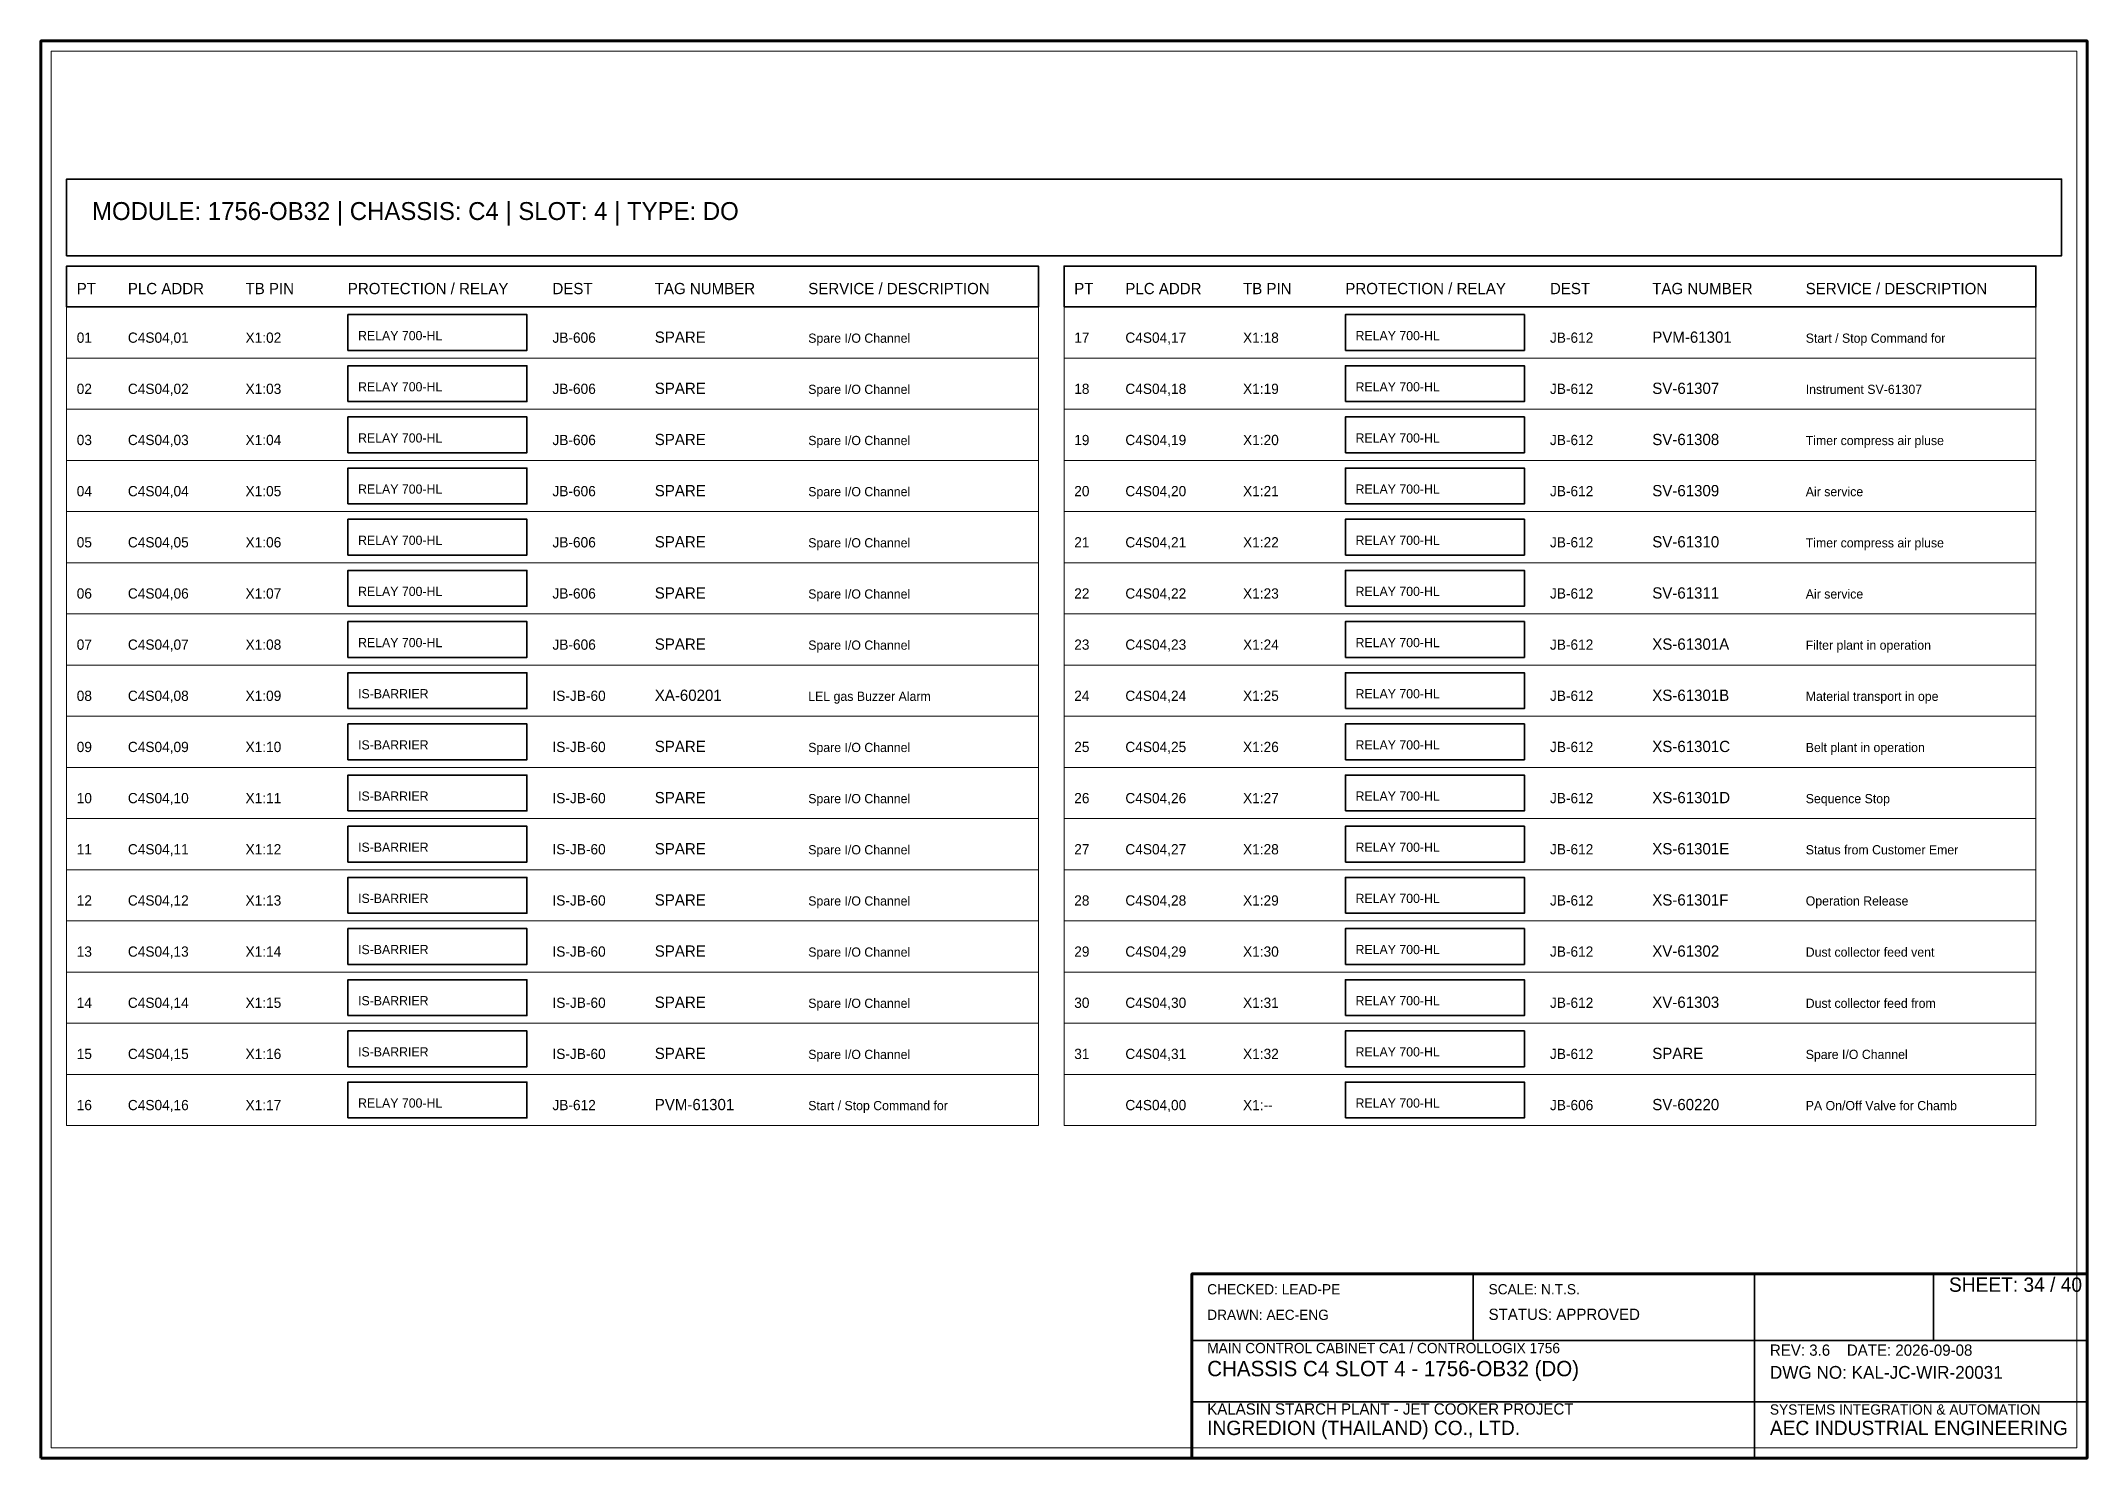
# Model space of a CAD drawing. Header units: millimetres. Extents: x 0 to 2200, y -2240 to 277.
# Drawn here: x 1350 to 1750, y -1920 to -1643 of the extents above; entities that cross this region are included whole.
import ezdxf

# ---------------------------------------------------------------- set-up
doc = ezdxf.new("R2010")
doc.units = ezdxf.units.MM
for name, color, linetype, lineweight in [('0_BORDER', 7, 'Continuous', 70), ('0_TITLE_BLOCK', 4, 'Continuous', 35), ('IE-CABLE', 6, 'Continuous', 25), ('IE-EQUIP', 2, 'Continuous', 35), ('IS_BARRIERS', 140, 'Continuous', 35), ('NOTATIONS', 8, 'Continuous', 18), ('RELAYS', 30, 'Continuous', 35), ('TER', 3, 'Continuous', 35), ('TEXTS', 7, 'Continuous', 25)]:
    doc.layers.add(name, color=color, linetype=linetype, lineweight=lineweight)

msp = doc.modelspace()

# ---------------------------------------------------------------- texts
at = {"layer": '0_TITLE_BLOCK'}
for s, height, p in [('MODULE: 1756-OB32 | CHASSIS: C4 | SLOT: 4 | TYPE: DO', 3.5, (1360, -1678)), ('PT', 2.2, (1357, -1692.5)), ('PLC ADDR', 2.2, (1367, -1692.5)), ('TB PIN', 2.2, (1390, -1692.5)), ('PROTECTION / RELAY', 2.2, (1410, -1692.5)), ('DEST', 2.2, (1450, -1692.5)), ('TAG NUMBER', 2.2, (1470, -1692.5)), ('SERVICE / DESCRIPTION', 2.2, (1500, -1692.5)), ('PT', 2.2, (1552, -1692.5)), ('PLC ADDR', 2.2, (1562, -1692.5)), ('TB PIN', 2.2, (1585, -1692.5)), ('PROTECTION / RELAY', 2.2, (1605, -1692.5)), ('DEST', 2.2, (1645, -1692.5)), ('TAG NUMBER', 2.2, (1665, -1692.5)), ('SERVICE / DESCRIPTION', 2.2, (1695, -1692.5)), ('SHEET: 34 / 40', 2.8, (1723, -1887.5)), ('STATUS: APPROVED', 2.2, (1633, -1893)), ('CHASSIS C4 SLOT 4 - 1756-OB32 (DO)', 3, (1578, -1904)), ('INGREDION (THAILAND) CO., LTD.', 2.8, (1578, -1915.5)), ('AEC INDUSTRIAL ENGINEERING', 2.8, (1688, -1915.5))]:
    msp.add_text(s, height=height, dxfattribs=at).set_placement(p)
at = {"layer": 'IE-CABLE'}
for s, p in [('JB-606', (1450, -1702)), ('JB-612', (1645, -1702)), ('JB-606', (1450, -1712)), ('JB-612', (1645, -1712)), ('JB-606', (1450, -1722)), ('JB-612', (1645, -1722)), ('JB-606', (1450, -1732)), ('JB-612', (1645, -1732)), ('JB-606', (1450, -1742)), ('JB-612', (1645, -1742)), ('JB-606', (1450, -1752)), ('JB-612', (1645, -1752)), ('JB-606', (1450, -1762)), ('JB-612', (1645, -1762)), ('IS-JB-60', (1450, -1772)), ('JB-612', (1645, -1772)), ('IS-JB-60', (1450, -1782)), ('JB-612', (1645, -1782)), ('IS-JB-60', (1450, -1792)), ('JB-612', (1645, -1792)), ('IS-JB-60', (1450, -1802)), ('JB-612', (1645, -1802)), ('IS-JB-60', (1450, -1812)), ('JB-612', (1645, -1812)), ('IS-JB-60', (1450, -1822)), ('JB-612', (1645, -1822)), ('IS-JB-60', (1450, -1832)), ('JB-612', (1645, -1832)), ('IS-JB-60', (1450, -1842)), ('JB-612', (1645, -1842)), ('JB-612', (1450, -1852)), ('JB-606', (1645, -1852))]:
    msp.add_text(s, height=2, dxfattribs=at).set_placement(p)
at = {"layer": 'IS_BARRIERS'}
for p in [(1412, -1771.5), (1412, -1781.5), (1412, -1791.5), (1412, -1801.5), (1412, -1811.5), (1412, -1821.5), (1412, -1831.5), (1412, -1841.5)]:
    msp.add_text('IS-BARRIER', height=1.8, dxfattribs=at).set_placement(p)
at = {"layer": 'RELAYS'}
for p in [(1412, -1701.5), (1607, -1701.5), (1412, -1711.5), (1607, -1711.5), (1412, -1721.5), (1607, -1721.5), (1412, -1731.5), (1607, -1731.5), (1412, -1741.5), (1607, -1741.5), (1412, -1751.5), (1607, -1751.5), (1412, -1761.5), (1607, -1761.5), (1607, -1771.5), (1607, -1781.5), (1607, -1791.5), (1607, -1801.5), (1607, -1811.5), (1607, -1821.5), (1607, -1831.5), (1607, -1841.5), (1412, -1851.5), (1607, -1851.5)]:
    msp.add_text('RELAY 700-HL', height=1.8, dxfattribs=at).set_placement(p)
at = {"layer": 'TER'}
for s, p in [('X1:02', (1390, -1702)), ('X1:18', (1585, -1702)), ('X1:03', (1390, -1712)), ('X1:19', (1585, -1712)), ('X1:04', (1390, -1722)), ('X1:20', (1585, -1722)), ('X1:05', (1390, -1732)), ('X1:21', (1585, -1732)), ('X1:06', (1390, -1742)), ('X1:22', (1585, -1742)), ('X1:07', (1390, -1752)), ('X1:23', (1585, -1752)), ('X1:08', (1390, -1762)), ('X1:24', (1585, -1762)), ('X1:09', (1390, -1772)), ('X1:25', (1585, -1772)), ('X1:10', (1390, -1782)), ('X1:26', (1585, -1782)), ('X1:11', (1390, -1792)), ('X1:27', (1585, -1792)), ('X1:12', (1390, -1802)), ('X1:28', (1585, -1802)), ('X1:13', (1390, -1812)), ('X1:29', (1585, -1812)), ('X1:14', (1390, -1822)), ('X1:30', (1585, -1822)), ('X1:15', (1390, -1832)), ('X1:31', (1585, -1832)), ('X1:16', (1390, -1842)), ('X1:32', (1585, -1842)), ('X1:17', (1390, -1852)), ('X1:--', (1585, -1852))]:
    msp.add_text(s, height=2, dxfattribs=at).set_placement(p)
at = {"layer": 'TEXTS'}
for s, height, p in [('01', 2, (1357, -1702)), ('C4S04,01', 2, (1367, -1702)), ('SPARE', 2.2, (1470, -1702)), ('17', 2, (1552, -1702)), ('C4S04,17', 2, (1562, -1702)), ('PVM-61301', 2.2, (1665, -1702)), ('Spare I/O Channel', 1.8, (1500, -1702)), ('Start / Stop Command for ', 1.8, (1695, -1702)), ('02', 2, (1357, -1712)), ('C4S04,02', 2, (1367, -1712)), ('SPARE', 2.2, (1470, -1712)), ('Spare I/O Channel', 1.8, (1500, -1712)), ('18', 2, (1552, -1712)), ('C4S04,18', 2, (1562, -1712)), ('SV-61307', 2.2, (1665, -1712)), ('Instrument SV-61307', 1.8, (1695, -1712)), ('03', 2, (1357, -1722)), ('C4S04,03', 2, (1367, -1722)), ('SPARE', 2.2, (1470, -1722)), ('19', 2, (1552, -1722)), ('C4S04,19', 2, (1562, -1722)), ('SV-61308', 2.2, (1665, -1722)), ('Spare I/O Channel', 1.8, (1500, -1722)), ('Timer compress air pluse ', 1.8, (1695, -1722)), ('04', 2, (1357, -1732)), ('C4S04,04', 2, (1367, -1732)), ('SPARE', 2.2, (1470, -1732)), ('Spare I/O Channel', 1.8, (1500, -1732)), ('20', 2, (1552, -1732)), ('C4S04,20', 2, (1562, -1732)), ('SV-61309', 2.2, (1665, -1732)), ('Air service', 1.8, (1695, -1732)), ('05', 2, (1357, -1742)), ('C4S04,05', 2, (1367, -1742)), ('SPARE', 2.2, (1470, -1742)), ('21', 2, (1552, -1742)), ('C4S04,21', 2, (1562, -1742)), ('SV-61310', 2.2, (1665, -1742)), ('Spare I/O Channel', 1.8, (1500, -1742)), ('Timer compress air pluse ', 1.8, (1695, -1742)), ('06', 2, (1357, -1752)), ('C4S04,06', 2, (1367, -1752)), ('SPARE', 2.2, (1470, -1752)), ('Spare I/O Channel', 1.8, (1500, -1752)), ('22', 2, (1552, -1752)), ('C4S04,22', 2, (1562, -1752)), ('SV-61311', 2.2, (1665, -1752)), ('Air service', 1.8, (1695, -1752)), ('07', 2, (1357, -1762)), ('C4S04,07', 2, (1367, -1762)), ('SPARE', 2.2, (1470, -1762)), ('23', 2, (1552, -1762)), ('C4S04,23', 2, (1562, -1762)), ('XS-61301A', 2.2, (1665, -1762)), ('Spare I/O Channel', 1.8, (1500, -1762)), ('Filter plant in operation', 1.8, (1695, -1762)), ('08', 2, (1357, -1772)), ('C4S04,08', 2, (1367, -1772)), ('XA-60201', 2.2, (1470, -1772)), ('LEL gas Buzzer Alarm', 1.8, (1500, -1772)), ('24', 2, (1552, -1772)), ('C4S04,24', 2, (1562, -1772)), ('XS-61301B', 2.2, (1665, -1772)), ('Material transport in ope', 1.8, (1695, -1772)), ('09', 2, (1357, -1782)), ('C4S04,09', 2, (1367, -1782)), ('SPARE', 2.2, (1470, -1782)), ('25', 2, (1552, -1782)), ('C4S04,25', 2, (1562, -1782)), ('XS-61301C', 2.2, (1665, -1782)), ('Spare I/O Channel', 1.8, (1500, -1782)), ('Belt plant in operation', 1.8, (1695, -1782)), ('10', 2, (1357, -1792)), ('C4S04,10', 2, (1367, -1792)), ('SPARE', 2.2, (1470, -1792)), ('Spare I/O Channel', 1.8, (1500, -1792)), ('26', 2, (1552, -1792)), ('C4S04,26', 2, (1562, -1792)), ('XS-61301D', 2.2, (1665, -1792)), ('Sequence Stop', 1.8, (1695, -1792)), ('11', 2, (1357, -1802)), ('C4S04,11', 2, (1367, -1802)), ('SPARE', 2.2, (1470, -1802)), ('27', 2, (1552, -1802)), ('C4S04,27', 2, (1562, -1802)), ('XS-61301E', 2.2, (1665, -1802)), ('Spare I/O Channel', 1.8, (1500, -1802)), ('Status from Customer Emer', 1.8, (1695, -1802)), ('12', 2, (1357, -1812)), ('C4S04,12', 2, (1367, -1812)), ('SPARE', 2.2, (1470, -1812)), ('Spare I/O Channel', 1.8, (1500, -1812)), ('28', 2, (1552, -1812)), ('C4S04,28', 2, (1562, -1812)), ('XS-61301F', 2.2, (1665, -1812)), ('Operation Release', 1.8, (1695, -1812)), ('13', 2, (1357, -1822)), ('C4S04,13', 2, (1367, -1822)), ('SPARE', 2.2, (1470, -1822)), ('29', 2, (1552, -1822)), ('C4S04,29', 2, (1562, -1822)), ('XV-61302', 2.2, (1665, -1822)), ('Spare I/O Channel', 1.8, (1500, -1822)), ('Dust collector feed vent', 1.8, (1695, -1822)), ('14', 2, (1357, -1832)), ('C4S04,14', 2, (1367, -1832)), ('SPARE', 2.2, (1470, -1832)), ('Spare I/O Channel', 1.8, (1500, -1832)), ('30', 2, (1552, -1832)), ('C4S04,30', 2, (1562, -1832)), ('XV-61303', 2.2, (1665, -1832)), ('Dust collector feed from ', 1.8, (1695, -1832)), ('15', 2, (1357, -1842)), ('C4S04,15', 2, (1367, -1842)), ('SPARE', 2.2, (1470, -1842)), ('31', 2, (1552, -1842)), ('C4S04,31', 2, (1562, -1842)), ('SPARE', 2.2, (1665, -1842)), ('Spare I/O Channel', 1.8, (1500, -1842)), ('Spare I/O Channel', 1.8, (1695, -1842)), ('16', 2, (1357, -1852)), ('C4S04,16', 2, (1367, -1852)), ('PVM-61301', 2.2, (1470, -1852)), ('Start / Stop Command for ', 1.8, (1500, -1852)), ('C4S04,00', 2, (1562, -1852)), ('SV-60220', 2.2, (1665, -1852)), ('PA On/Off Valve for Chamb', 1.8, (1695, -1852)), ('CHECKED: LEAD-PE', 2, (1578, -1888)), ('SCALE: N.T.S.', 2, (1633, -1888)), ('DRAWN: AEC-ENG', 2, (1578, -1893)), ('MAIN CONTROL CABINET CA1 / CONTROLLOGIX 1756', 2, (1578, -1899.5)), ('REV: 3.6    DATE: 2026-09-08', 2.2, (1688, -1900)), ('DWG NO: KAL-JC-WIR-20031', 2.5, (1688, -1904.5)), ('KALASIN STARCH PLANT - JET COOKER PROJECT', 2.2, (1578, -1911.5)), ('SYSTEMS INTEGRATION & AUTOMATION', 2, (1688, -1911.5))]:
    msp.add_text(s, height=height, dxfattribs=at).set_placement(p)

# ---------------------------------------------------------------- linework, layer by layer
at = {"layer": '0_BORDER'}
for points in [[(1350, -1920), (1750, -1920), (1750, -1643), (1350, -1643)], [(1575, -1920), (1750, -1920), (1750, -1884), (1575, -1884)]]:
    msp.add_lwpolyline(points, close=True, dxfattribs=at)
at = {"layer": '0_TITLE_BLOCK'}
for p, q in [((1630, -1897), (1630, -1884)), ((1685, -1897), (1685, -1884)), ((1720, -1897), (1720, -1884)), ((1575, -1897), (1750, -1897)), ((1685, -1920), (1685, -1897)), ((1575, -1909), (1750, -1909))]:
    msp.add_line(p, q, dxfattribs=at)
for points in [[(1355, -1695), (1545, -1695), (1545, -1687), (1355, -1687)], [(1550, -1695), (1740, -1695), (1740, -1687), (1550, -1687)]]:
    msp.add_lwpolyline(points, close=True, dxfattribs=at)
at = {"layer": 'IE-EQUIP'}
msp.add_lwpolyline([(1355, -1685), (1745, -1685), (1745, -1670), (1355, -1670)], close=True, dxfattribs=at)
at = {"layer": 'IS_BARRIERS'}
for points in [[(1410, -1773.5), (1445, -1773.5), (1445, -1766.5), (1410, -1766.5)], [(1410, -1783.5), (1445, -1783.5), (1445, -1776.5), (1410, -1776.5)], [(1410, -1793.5), (1445, -1793.5), (1445, -1786.5), (1410, -1786.5)], [(1410, -1803.5), (1445, -1803.5), (1445, -1796.5), (1410, -1796.5)], [(1410, -1813.5), (1445, -1813.5), (1445, -1806.5), (1410, -1806.5)], [(1410, -1823.5), (1445, -1823.5), (1445, -1816.5), (1410, -1816.5)], [(1410, -1833.5), (1445, -1833.5), (1445, -1826.5), (1410, -1826.5)], [(1410, -1843.5), (1445, -1843.5), (1445, -1836.5), (1410, -1836.5)]]:
    msp.add_lwpolyline(points, close=True, dxfattribs=at)
at = {"layer": 'NOTATIONS'}
for points in [[(1352, -1918), (1748, -1918), (1748, -1645), (1352, -1645)], [(1355, -1705), (1545, -1705), (1545, -1695), (1355, -1695)], [(1550, -1705), (1740, -1705), (1740, -1695), (1550, -1695)], [(1355, -1715), (1545, -1715), (1545, -1705), (1355, -1705)], [(1550, -1715), (1740, -1715), (1740, -1705), (1550, -1705)], [(1355, -1725), (1545, -1725), (1545, -1715), (1355, -1715)], [(1550, -1725), (1740, -1725), (1740, -1715), (1550, -1715)], [(1355, -1735), (1545, -1735), (1545, -1725), (1355, -1725)], [(1550, -1735), (1740, -1735), (1740, -1725), (1550, -1725)], [(1355, -1745), (1545, -1745), (1545, -1735), (1355, -1735)], [(1550, -1745), (1740, -1745), (1740, -1735), (1550, -1735)], [(1355, -1755), (1545, -1755), (1545, -1745), (1355, -1745)], [(1550, -1755), (1740, -1755), (1740, -1745), (1550, -1745)], [(1355, -1765), (1545, -1765), (1545, -1755), (1355, -1755)], [(1550, -1765), (1740, -1765), (1740, -1755), (1550, -1755)], [(1355, -1775), (1545, -1775), (1545, -1765), (1355, -1765)], [(1550, -1775), (1740, -1775), (1740, -1765), (1550, -1765)], [(1355, -1785), (1545, -1785), (1545, -1775), (1355, -1775)], [(1550, -1785), (1740, -1785), (1740, -1775), (1550, -1775)], [(1355, -1795), (1545, -1795), (1545, -1785), (1355, -1785)], [(1550, -1795), (1740, -1795), (1740, -1785), (1550, -1785)], [(1355, -1805), (1545, -1805), (1545, -1795), (1355, -1795)], [(1550, -1805), (1740, -1805), (1740, -1795), (1550, -1795)], [(1355, -1815), (1545, -1815), (1545, -1805), (1355, -1805)], [(1550, -1815), (1740, -1815), (1740, -1805), (1550, -1805)], [(1355, -1825), (1545, -1825), (1545, -1815), (1355, -1815)], [(1550, -1825), (1740, -1825), (1740, -1815), (1550, -1815)], [(1355, -1835), (1545, -1835), (1545, -1825), (1355, -1825)], [(1550, -1835), (1740, -1835), (1740, -1825), (1550, -1825)], [(1355, -1845), (1545, -1845), (1545, -1835), (1355, -1835)], [(1550, -1845), (1740, -1845), (1740, -1835), (1550, -1835)], [(1355, -1855), (1545, -1855), (1545, -1845), (1355, -1845)], [(1550, -1855), (1740, -1855), (1740, -1845), (1550, -1845)]]:
    msp.add_lwpolyline(points, close=True, dxfattribs=at)
at = {"layer": 'RELAYS'}
for points in [[(1410, -1703.5), (1445, -1703.5), (1445, -1696.5), (1410, -1696.5)], [(1605, -1703.5), (1640, -1703.5), (1640, -1696.5), (1605, -1696.5)], [(1410, -1713.5), (1445, -1713.5), (1445, -1706.5), (1410, -1706.5)], [(1605, -1713.5), (1640, -1713.5), (1640, -1706.5), (1605, -1706.5)], [(1410, -1723.5), (1445, -1723.5), (1445, -1716.5), (1410, -1716.5)], [(1605, -1723.5), (1640, -1723.5), (1640, -1716.5), (1605, -1716.5)], [(1410, -1733.5), (1445, -1733.5), (1445, -1726.5), (1410, -1726.5)], [(1605, -1733.5), (1640, -1733.5), (1640, -1726.5), (1605, -1726.5)], [(1410, -1743.5), (1445, -1743.5), (1445, -1736.5), (1410, -1736.5)], [(1605, -1743.5), (1640, -1743.5), (1640, -1736.5), (1605, -1736.5)], [(1410, -1753.5), (1445, -1753.5), (1445, -1746.5), (1410, -1746.5)], [(1605, -1753.5), (1640, -1753.5), (1640, -1746.5), (1605, -1746.5)], [(1410, -1763.5), (1445, -1763.5), (1445, -1756.5), (1410, -1756.5)], [(1605, -1763.5), (1640, -1763.5), (1640, -1756.5), (1605, -1756.5)], [(1605, -1773.5), (1640, -1773.5), (1640, -1766.5), (1605, -1766.5)], [(1605, -1783.5), (1640, -1783.5), (1640, -1776.5), (1605, -1776.5)], [(1605, -1793.5), (1640, -1793.5), (1640, -1786.5), (1605, -1786.5)], [(1605, -1803.5), (1640, -1803.5), (1640, -1796.5), (1605, -1796.5)], [(1605, -1813.5), (1640, -1813.5), (1640, -1806.5), (1605, -1806.5)], [(1605, -1823.5), (1640, -1823.5), (1640, -1816.5), (1605, -1816.5)], [(1605, -1833.5), (1640, -1833.5), (1640, -1826.5), (1605, -1826.5)], [(1605, -1843.5), (1640, -1843.5), (1640, -1836.5), (1605, -1836.5)], [(1410, -1853.5), (1445, -1853.5), (1445, -1846.5), (1410, -1846.5)], [(1605, -1853.5), (1640, -1853.5), (1640, -1846.5), (1605, -1846.5)]]:
    msp.add_lwpolyline(points, close=True, dxfattribs=at)

msp.set_redraw_order([(e.dxf.handle, doc.entitydb.next_handle()) for e in msp.query("TEXT MTEXT ATTDEF DIMENSION ARC_DIMENSION")])  # texts and dimensions are drawn at this point

doc.saveas('drawing.dxf')
